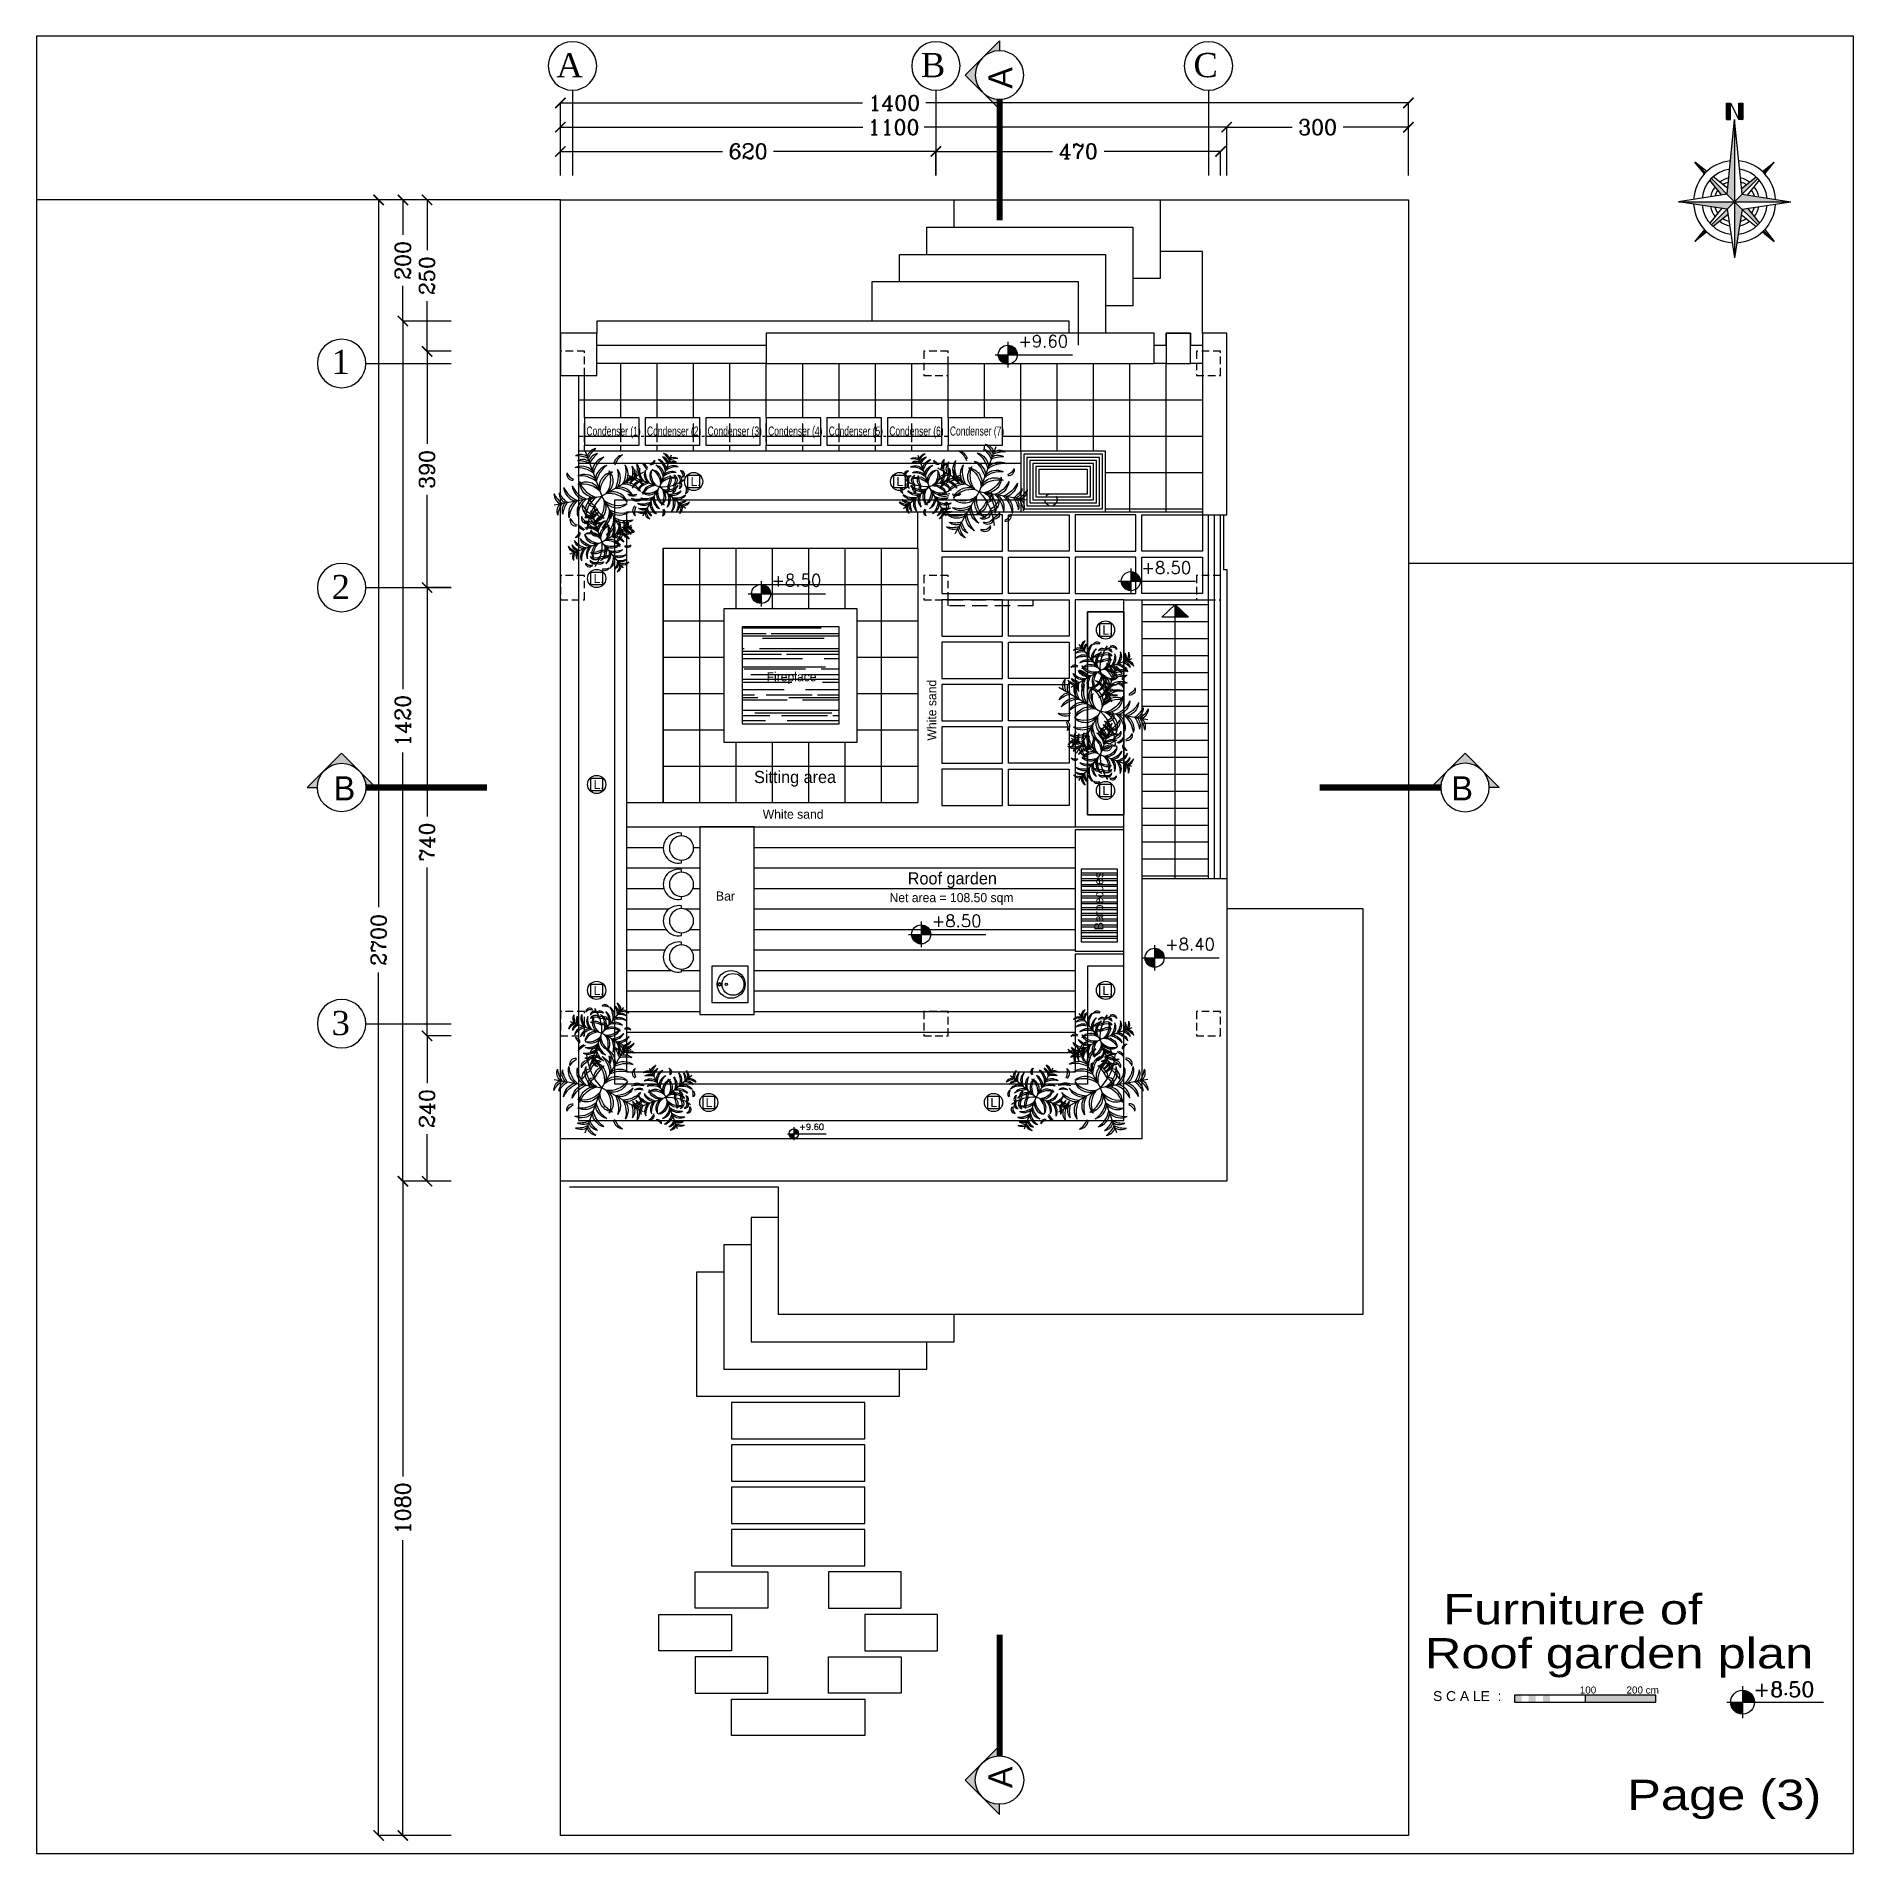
# Model space of a CAD drawing. Header units: millimetres. Extents: x 118878 to 201916, y 10986 to 20993.
# Drawn here: x 186916 to 189916, y 15463 to 18463 of the extents above; entities that cross this region are included whole.
import ezdxf
from ezdxf.enums import TextEntityAlignment as Align

# ---------------------------------------------------------------- set-up
doc = ezdxf.new("R2010")
doc.units = ezdxf.units.MM
doc.header["$LTSCALE"] = 100
for name, pattern in [('DASHDOT', [1, 0.5, -0.25, 0, -0.25]), ('DASHED2', [0.375, 0.25, -0.125]), ('HIDDEN2', [0.1875, 0.125, -0.0625])]:
    doc.linetypes.add(name, pattern=pattern)
for name, color, linetype in [('0-handrail', 135, 'Continuous'), ('0-KAFSAZI', 40, 'Continuous'), ('0-NIVO', 51, 'Continuous'), ('1', 1, 'Continuous'), ('2', 2, 'Continuous'), ('3', 3, 'Continuous'), ('4', 4, 'Continuous'), ('7', 7, 'Continuous'), ('8', 8, 'HIDDEN2'), ('AX', 1, 'Continuous'), ('bou', 4, 'Continuous'), ('furniture faz2', 181, 'Continuous'), ('SH', 1, 'Continuous'), ('text', 201, 'Continuous'), ('TOOLS', 1, 'Continuous'), ('TREE', 83, 'Continuous')]:
    doc.layers.add(name, color=color, linetype=linetype)
doc.styles.add('2222', font='seguibli.ttf', dxfattribs={"height": 0.5})
doc.styles.add('ROMANC', font='ROMANC.SHX')
doc.styles.add('SANSSERIFBOLDOBLIQUE', font='romantic.ttf', dxfattribs={"height": 0.5})
doc.styles.add('SH2', font='arial.ttf')
doc.styles.add('SHEET', font='andlso.ttf')
doc.dimstyles.new('1', dxfattribs={"dimtxt": 25, "dimasz": 17, "dimexe": 0, "dimexo": 0, "dimgap": 10, "dimtad": 0, "dimdec": 0, "dimzin": 0, "dimdsep": 46, "dimtxsty": 'ROMANC', "dimblk": 'ARCHTICK', "dimcen": 0, "dimclrd": 1, "dimclre": 1, "dimclrt": 3, "dimadec": 0, "dimazin": 0, "dimtfac": 1, "dimtdec": 0, "dimtofl": 0, "dimtmove": 2, "dimatfit": 3, "dimldrblk": 'ARCHTICK', "dimfxl": 1, "dimtolj": 1, "dimtzin": 0, "dimarcsym": 0})

msp = doc.modelspace()

# ---------------------------------------------------------------- texts
at = {"layer": '0-NIVO', "style": 'ROMANC'}
for s, height, p in [('+9.60', 20, (188537, 17949.7)), ('+8.50', 20, (188740.2, 17575.9)), ('+8.50', 20, (188129.6, 17554.9)), ('+8.50', 20, (188394, 16992.8)), ('+8.40', 20, (188779.3, 16954.2)), ('+9.60', 10, (188175.2, 16657.7))]:
    msp.add_text(s, height=height, dxfattribs=at).set_placement(p)
at = {"layer": '2', "style": 'ROMANC'}
msp.add_text('+8.50', height=25, dxfattribs=at).set_placement((189750.4, 15721.8))
at = {"layer": 'furniture faz2', "style": 'SHEET', "oblique": 0.7, "width": 0.7}
for s, p in [('Condenser (1)', (187823.9, 17803.9)), ('Condenser (2)', (187923.9, 17803.9)), ('Condenser (3)', (188023.9, 17803.9)), ('Condenser (4)', (188123.9, 17803.9)), ('Condenser (5)', (188223.9, 17803.9)), ('Condenser (6)', (188323.9, 17803.9)), ('Condenser (7)', (188423.9, 17803.9))]:
    msp.add_text(s, height=15, dxfattribs=at).set_placement(p)
at = {"layer": 'furniture faz2', "style": 'SHEET'}
for s, p in [('Fireplace', (188121.4, 17398.3)), ('White sand', (188115.1, 17171.4)), ('Bar', (188038, 17036.3))]:
    msp.add_text(s, height=15, dxfattribs=at).set_placement(p)
for s, p in [('White sand', (188401.6, 17300.4)), ('Barbecues', (188677.3, 16987.4))]:
    msp.add_text(s, height=15, rotation=90, dxfattribs=at).set_placement(p)
at = {"layer": 'SH', "color": 1, "style": 'SH2'}
msp.add_text('S C A LE  : ', height=16.345, dxfattribs=at).set_placement((189221.6, 15714.9))
at = {"layer": 'SH', "style": 'SH2'}
for s, p in [('100', (189463.9, 15727.3)), ('200 cm', (189541, 15727.3))]:
    msp.add_text(s, height=11.65, dxfattribs=at).set_placement(p)
at = {"layer": 'text', "style": 'SHEET'}
for s, height, p in [('Sitting area', 20, (188100.8, 17230.3)), ('Roof garden', 20, (188354.5, 17063)), ('Net area = 108.50 sqm', 15, (188324.4, 17033.7))]:
    msp.add_text(s, height=height, dxfattribs=at).set_placement(p)
at = {"layer": 'text', "style": 'SHEET', "width": 1.25}
for s, p in [('Furniture of', (189665.8, 15841.4)), ('Roof garden plan', (189849.3, 15768.8)), ('Page (3)', (189862.6, 15535))]:
    msp.add_text(s, height=50, dxfattribs=at).set_placement(p, align=Align.RIGHT)

# ---------------------------------------------------------------- blocks, each defined once
blk = doc.blocks.new('stools')
blk.add_lwpolyline([(0, -20), (0, -24.5, 1.224745), (0, 24.5), (0, 20)], format="xyb")
for start, end in [(90, 270), (270, 90)]:
    blk.add_arc((0, 0), 20, start, end)
blk = doc.blocks.new('SINK-K-1')
for centre, radius in [((0, 0), 23), ((-3, 0), 18), ((8, 0), 2), ((19, 0), 3), ((19, 0), 2)]:
    blk.add_circle(centre, radius)
blk = doc.blocks.new('TREE-CICAS')
at = {"layer": 'TREE'}
for p in [(-0.55, 3.13), (-3.13, -0.55), (0, -3.17), (3.13, -0.55)]:
    blk.add_line(p, (0, 0), dxfattribs=at)
for centre, radius, start, end in [((-0.99, 2.22), 0.733, 46.29, 109.6243), ((-1.43, 1.28), 1.65, 54.0763, 83.3794), ((-0.93, 1.88), 0.733, 46.29, 109.6243), ((-1.37, 0.93), 1.65, 54.0763, 83.3794), ((0.17, 2.43), 0.733, 90.3757, 153.71), ((0.91, 1.69), 1.65, 116.6206, 145.9237), ((0.23, 2.09), 0.733, 90.3757, 153.71), ((0.97, 1.35), 1.65, 116.6206, 145.9237), ((0.67, 1.51), 1.01, 94.6063, 164.7511), ((1.3, 0.97), 1.7, 114.9634, 158.6288), ((-2.42, 2.01), 0.794, 311.7894, 355.382), ((-1.93, 1.72), 0.365, 281.2525, 40.258), ((-1.14, 1.19), 1.01, 35.2489, 105.3937), ((-1.56, 0.47), 1.7, 41.3712, 85.0366), ((-1.04, 0.62), 1.01, 35.2489, 105.3937), ((-1.46, -0.1), 1.7, 41.3712, 85.0366), ((0.77, 0.94), 1.01, 94.6063, 164.7511), ((1.4, 0.41), 1.7, 114.9634, 158.6288), ((0.91, 0.46), 0.989, 86.3654, 186.5741), ((1.41, 0.02), 1.5, 106.8122, 168.3335), ((-1.48, 3.1), 3.43, 295.4772, 336.6585), ((-0.07, 0.71), 0.822, 341.4477, 59.3672), ((-2.02, 0.16), 2.68, 5.4007, 28.139), ((0.72, 1.14), 0.486, 318.8744, 98.9763), ((0.3, 0.91), 0.793, 353.7536, 64.097), ((1.14, 2), 0.362, 347.0577, 122.8533), ((0.94, 1.79), 0.508, 5.1845, 88.654), ((1.14, 1.48), 0.362, 347.0577, 122.8533), ((0.94, 1.28), 0.508, 5.1845, 88.654), ((0.92, 0.73), 0.794, 4.618, 48.2106), ((1.41, 1.02), 0.365, 319.742, 78.7475), ((1.67, 0.61), 0.794, 4.618, 48.2106), ((2.17, 0.9), 0.365, 319.742, 78.7475), ((-1.35, 0.97), 1.65, 206.6206, 235.9237), ((-2.09, 0.23), 0.733, 180.3757, 243.71), ((-2.32, 0.4), 0.733, 46.29, 109.6243), ((-2.76, -0.55), 1.65, 54.0763, 83.3794), ((-0.97, 1.3), 1.7, 204.9634, 248.6288), ((-1.51, 0.67), 1.01, 184.6063, 254.7511), ((-0.94, 0.77), 1.01, 184.6063, 254.7511), ((-0.41, 1.4), 1.7, 204.9634, 248.6288), ((-0.02, 1.41), 1.5, 196.8122, 258.3335), ((-0.46, 0.91), 0.989, 176.3654, 276.5741), ((-1.02, 0.12), 0.989, 13.4259, 113.6346), ((-1.33, -0.47), 1.5, 31.6665, 93.1878), ((0.02, 1.41), 1.5, 281.6665, 343.1878), ((0.46, 0.91), 0.989, 263.4259, 3.6346), ((0.33, 0.04), 0.495, 330.4398, 48.6694), ((0.61, 0.12), 0.357, 294.2257, 75.1279), ((0.41, 1.4), 1.7, 291.3712, 335.0366), ((-0.19, -0.11), 1.59, 7.5759, 35.8942), ((0.93, 0.42), 0.552, 324.9865, 64.4034), ((0.94, 0.77), 1.01, 285.2489, 355.3937), ((0.97, 1.3), 1.7, 291.3712, 335.0366), ((1.51, 0.67), 1.01, 285.2489, 355.3937), ((1.35, 0.97), 1.65, 304.0763, 333.3794), ((2.09, 0.23), 0.733, 296.29, 359.6243), ((1.68, 0.91), 1.65, 304.0763, 333.3794), ((2.43, 0.17), 0.733, 296.29, 359.6243), ((-2.22, -0.99), 0.733, 136.29, 199.6243), ((-1.27, -1.43), 1.65, 144.0763, 173.3794), ((-1.88, -0.93), 0.733, 136.29, 199.6243), ((-0.93, -1.37), 1.65, 144.0763, 173.3794), ((-1.19, -1.14), 1.01, 125.2489, 195.3937), ((-0.47, -1.56), 1.7, 131.3712, 175.0366), ((-0.62, -1.04), 1.01, 125.2489, 195.3937), ((0.1, -1.46), 1.7, 131.3712, 175.0366), ((-1.39, 0.23), 1.5, 276.8122, 338.3335), ((-0.98, -0.3), 0.989, 256.3654, 356.5741), ((-0.12, -1.02), 0.989, 103.4259, 203.6346), ((0.47, -1.33), 1.5, 121.6665, 183.1878), ((-1.45, -0.16), 1.7, 284.9634, 328.6288), ((0.98, -0.3), 0.989, 183.4259, 283.6346), ((1.39, 0.23), 1.5, 201.6665, 263.1878), ((1.45, -0.16), 1.7, 211.3712, 255.0366), ((-0.47, -1.33), 1.5, 356.8122, 58.3335), ((0.12, -1.02), 0.989, 336.3654, 76.5741), ((-0.1, -1.46), 1.7, 4.9634, 48.6288), ((0.62, -1.04), 1.01, 344.6063, 54.7511), ((0.47, -1.56), 1.7, 4.9634, 48.6288), ((1.19, -1.14), 1.01, 344.6063, 54.7511), ((0.93, -1.37), 1.65, 6.6206, 35.9237), ((1.88, -0.93), 0.733, 340.3757, 43.71), ((1.27, -1.43), 1.65, 6.6206, 35.9237), ((2.22, -0.99), 0.733, 340.3757, 43.71), ((-2.7, -0.52), 1.65, 286.6206, 315.9237), ((-2.1, -1.37), 0.733, 260.3757, 323.71), ((-0.92, -0.79), 1.01, 264.6063, 334.7511), ((-1.45, -0.73), 1.7, 284.9634, 328.6288), ((-0.92, -1.37), 1.01, 264.6063, 334.7511), ((-1.18, -1.16), 1.65, 286.6206, 315.9237), ((0.92, -0.79), 1.01, 205.2489, 275.3937), ((1.45, -0.73), 1.7, 211.3712, 255.0366), ((0.92, -1.37), 1.01, 205.2489, 275.3937), ((1.18, -1.16), 1.65, 224.0763, 253.3794), ((0.84, -2.29), 0.794, 4.618, 48.2106), ((1.33, -2), 0.365, 319.742, 78.7475), ((-0.59, -2.02), 0.733, 260.3757, 323.71), ((-1.18, -1.51), 1.65, 286.6206, 315.9237), ((-0.59, -2.37), 0.733, 260.3757, 323.71), ((0.59, -2.02), 0.733, 216.29, 279.6243), ((1.18, -1.51), 1.65, 224.0763, 253.3794), ((0.59, -2.37), 0.733, 216.29, 279.6243)]:
    blk.add_arc(centre, radius, start, end, dxfattribs=at)
blk = doc.blocks.new('l-01')
at = {"layer": 'furniture faz2'}
blk.add_lwpolyline([(-10, -10), (10, -10), (10, 10), (-10, 10)], close=True, dxfattribs=at)
blk.add_circle((0, 0), 15, dxfattribs=at)
at = {"layer": 'furniture faz2', "style": 'SHEET'}
blk.add_text('L.', height=15, dxfattribs=at).set_placement((-5.1, -7.5))
blk = doc.blocks.new('C1')
at = {"layer": 'AX'}
blk.add_line((0, 100), (0, 0), dxfattribs=at)
blk.add_circle((0, 128.35), 28.35, dxfattribs=at)
blk = doc.blocks.new('_ArchTick')
at = {"color": 0, "linetype": 'ByBlock', "const_width": 0.15}
blk.add_lwpolyline([(-0.5, -0.5), (0.5, 0.5)], dxfattribs=at)
blk = doc.blocks.new('*D254')
at = {"layer": 'AX', "color": 1, "linetype": 'Continuous', "lineweight": -2, "transparency": 16777216}
for p, q in [((0, 290), (0, 330)), ((0, 330), (267.9, 330)), ((620, 330), (352.1, 330)), ((620, 290), (620, 330))]:
    blk.add_line(p, q, dxfattribs=at)
at = {"layer": 'Defpoints', "color": 0, "transparency": 16777216}
for p in [(620, 330), (0, 290), (620, 290)]:
    blk.add_point(p, dxfattribs=at)
at = {"layer": 'AX', "color": 1, "lineweight": -2, "transparency": 16777216, "xscale": 17, "yscale": 17, "zscale": 17, "rotation": 180}
blk.add_blockref('_ArchTick', (0, 330), dxfattribs=at)
at = {"layer": 'AX', "color": 1, "lineweight": -2, "transparency": 16777216, "xscale": 17, "yscale": 17, "zscale": 17}
blk.add_blockref('_ArchTick', (620, 330), dxfattribs=at)
at = {"layer": 'AX', "color": 3, "transparency": 16777216, "insert": (310, 330), "char_height": 25, "attachment_point": 5, "style": 'ROMANC'}
blk.add_mtext('\\A1;620', dxfattribs=at)
blk = doc.blocks.new('*D255')
at = {"layer": 'AX', "color": 1, "linetype": 'Continuous', "lineweight": -2, "transparency": 16777216}
for p, q in [((620, 290), (620, 330)), ((620, 330), (812.3, 330)), ((1090, 330), (897.7, 330)), ((1090, 290), (1090, 330))]:
    blk.add_line(p, q, dxfattribs=at)
at = {"layer": 'Defpoints', "color": 0, "transparency": 16777216}
for p in [(1090, 330), (620, 290), (1090, 290)]:
    blk.add_point(p, dxfattribs=at)
at = {"layer": 'AX', "color": 1, "lineweight": -2, "transparency": 16777216, "xscale": 17, "yscale": 17, "zscale": 17, "rotation": 180}
blk.add_blockref('_ArchTick', (620, 330), dxfattribs=at)
at = {"layer": 'AX', "color": 1, "lineweight": -2, "transparency": 16777216, "xscale": 17, "yscale": 17, "zscale": 17}
blk.add_blockref('_ArchTick', (1090, 330), dxfattribs=at)
at = {"layer": 'AX', "color": 3, "transparency": 16777216, "insert": (855, 330), "char_height": 25, "attachment_point": 5, "style": 'ROMANC'}
blk.add_mtext('\\A1;470', dxfattribs=at)
blk = doc.blocks.new('*D256')
at = {"layer": 'AX', "color": 1, "linetype": 'Continuous', "lineweight": -2, "transparency": 16777216}
for p, q in [((0, 290), (0, 370)), ((0, 370), (499.5, 370)), ((1100, 370), (600.5, 370)), ((1100, 290), (1100, 370))]:
    blk.add_line(p, q, dxfattribs=at)
at = {"layer": 'Defpoints', "color": 0, "transparency": 16777216}
for p in [(0, 370), (0, 290), (1100, 290)]:
    blk.add_point(p, dxfattribs=at)
at = {"layer": 'AX', "color": 1, "lineweight": -2, "transparency": 16777216, "xscale": 17, "yscale": 17, "zscale": 17, "rotation": 180}
blk.add_blockref('_ArchTick', (0, 370), dxfattribs=at)
at = {"layer": 'AX', "color": 1, "lineweight": -2, "transparency": 16777216, "xscale": 17, "yscale": 17, "zscale": 17}
blk.add_blockref('_ArchTick', (1100, 370), dxfattribs=at)
at = {"layer": 'AX', "color": 3, "transparency": 16777216, "insert": (550, 370), "char_height": 25, "attachment_point": 5, "style": 'ROMANC'}
blk.add_mtext('\\A1;1100', dxfattribs=at)
blk = doc.blocks.new('*D257')
at = {"layer": 'AX', "color": 1, "linetype": 'Continuous', "lineweight": -2, "transparency": 16777216}
for p, q in [((-180, -390), (-220, -390)), ((-220, -390), (-220, -767.9)), ((-220, -1130), (-220, -852.1)), ((-180, -1130), (-220, -1130))]:
    blk.add_line(p, q, dxfattribs=at)
at = {"layer": 'Defpoints', "color": 0, "transparency": 16777216}
for p in [(-220, -390), (-180, -390), (-180, -1130)]:
    blk.add_point(p, dxfattribs=at)
at = {"layer": 'AX', "color": 1, "lineweight": -2, "transparency": 16777216, "xscale": 17, "yscale": 17, "zscale": 17}
for p, rotation in [((-220, -390), 90), ((-220, -1130), 270)]:
    blk.add_blockref('_ArchTick', p, dxfattribs=dict(at, rotation=rotation))
at = {"layer": 'AX', "color": 3, "transparency": 16777216, "insert": (-220, -810), "char_height": 25, "attachment_point": 5, "rotation": 90, "style": 'ROMANC'}
blk.add_mtext('\\A1;740', dxfattribs=at)
blk = doc.blocks.new('*D258')
at = {"layer": 'AX', "color": 1, "linetype": 'Continuous', "lineweight": -2, "transparency": 16777216}
for p, q in [((-180, 0), (-220, 0)), ((-220, 0), (-220, -152.9)), ((-220, -390), (-220, -237.1)), ((-180, -390), (-220, -390))]:
    blk.add_line(p, q, dxfattribs=at)
at = {"layer": 'Defpoints', "color": 0, "transparency": 16777216}
for p in [(-180, 0), (-220, 0), (-180, -390)]:
    blk.add_point(p, dxfattribs=at)
at = {"layer": 'AX', "color": 1, "lineweight": -2, "transparency": 16777216, "xscale": 17, "yscale": 17, "zscale": 17}
for p, rotation in [((-220, 0), 90), ((-220, -390), 270)]:
    blk.add_blockref('_ArchTick', p, dxfattribs=dict(at, rotation=rotation))
at = {"layer": 'AX', "color": 3, "transparency": 16777216, "insert": (-220, -195), "char_height": 25, "attachment_point": 5, "rotation": 90, "style": 'ROMANC'}
blk.add_mtext('\\A1;390', dxfattribs=at)
blk = doc.blocks.new('*D259')
at = {"layer": 'AX', "color": 1, "linetype": 'Continuous', "lineweight": -2, "transparency": 16777216}
for p, q in [((-180, 50), (-260, 50)), ((-260, 50), (-260, -557.7)), ((-260, -1370), (-260, -662.3)), ((-180, -1370), (-260, -1370))]:
    blk.add_line(p, q, dxfattribs=at)
at = {"layer": 'Defpoints', "color": 0, "transparency": 16777216}
for p in [(-180, 50), (-260, -1370), (-180, -1370)]:
    blk.add_point(p, dxfattribs=at)
at = {"layer": 'AX', "color": 1, "lineweight": -2, "transparency": 16777216, "xscale": 17, "yscale": 17, "zscale": 17}
for p, rotation in [((-260, 50), 90), ((-260, -1370), 270)]:
    blk.add_blockref('_ArchTick', p, dxfattribs=dict(at, rotation=rotation))
at = {"layer": 'AX', "color": 3, "transparency": 16777216, "insert": (-260, -610), "char_height": 25, "attachment_point": 5, "rotation": 90, "style": 'ROMANC'}
blk.add_mtext('\\A1;1420', dxfattribs=at)
blk = doc.blocks.new('*D260')
at = {"layer": 'AX', "color": 1, "linetype": 'Continuous', "lineweight": -2, "transparency": 16777216}
for p, q in [((-180, 250), (-260, 250)), ((-260, 250), (-260, 192.1)), ((-260, 50), (-260, 107.9)), ((-180, 50), (-260, 50))]:
    blk.add_line(p, q, dxfattribs=at)
at = {"layer": 'Defpoints', "color": 0, "transparency": 16777216}
for p in [(-260, 250), (-180, 250), (-180, 50)]:
    blk.add_point(p, dxfattribs=at)
at = {"layer": 'AX', "color": 1, "lineweight": -2, "transparency": 16777216, "xscale": 17, "yscale": 17, "zscale": 17}
for p, rotation in [((-260, 250), 90), ((-260, 50), 270)]:
    blk.add_blockref('_ArchTick', p, dxfattribs=dict(at, rotation=rotation))
at = {"layer": 'AX', "color": 3, "transparency": 16777216, "insert": (-260, 150), "char_height": 25, "attachment_point": 5, "rotation": 90, "style": 'ROMANC'}
blk.add_mtext('\\A1;200', dxfattribs=at)
blk = doc.blocks.new('*D261')
at = {"layer": 'AX', "color": 1, "linetype": 'Continuous', "lineweight": -2, "transparency": 16777216}
for p, q in [((-180, -1370), (-260, -1370)), ((-260, -1370), (-260, -1857.7)), ((-260, -2450), (-260, -1962.3)), ((-180, -2450), (-260, -2450))]:
    blk.add_line(p, q, dxfattribs=at)
at = {"layer": 'Defpoints', "color": 0, "transparency": 16777216}
for p in [(-180, -1370), (-260, -2450), (-180, -2450)]:
    blk.add_point(p, dxfattribs=at)
at = {"layer": 'AX', "color": 1, "lineweight": -2, "transparency": 16777216, "xscale": 17, "yscale": 17, "zscale": 17}
for p, rotation in [((-260, -1370), 90), ((-260, -2450), 270)]:
    blk.add_blockref('_ArchTick', p, dxfattribs=dict(at, rotation=rotation))
at = {"layer": 'AX', "color": 3, "transparency": 16777216, "insert": (-260, -1910), "char_height": 25, "attachment_point": 5, "rotation": 90, "style": 'ROMANC'}
blk.add_mtext('\\A1;1080', dxfattribs=at)
blk = doc.blocks.new('*D262')
at = {"layer": 'AX', "color": 1, "linetype": 'Continuous', "lineweight": -2, "transparency": 16777216}
for p, q in [((0, 290), (0, 410)), ((0, 410), (499, 410)), ((1400, 410), (603.5, 410)), ((1400, 290), (1400, 410))]:
    blk.add_line(p, q, dxfattribs=at)
at = {"layer": 'Defpoints', "color": 0, "transparency": 16777216}
for p in [(1400, 410), (0, 290), (1400, 290)]:
    blk.add_point(p, dxfattribs=at)
at = {"layer": 'AX', "color": 1, "lineweight": -2, "transparency": 16777216, "xscale": 17, "yscale": 17, "zscale": 17, "rotation": 180}
blk.add_blockref('_ArchTick', (0, 410), dxfattribs=at)
at = {"layer": 'AX', "color": 1, "lineweight": -2, "transparency": 16777216, "xscale": 17, "yscale": 17, "zscale": 17}
blk.add_blockref('_ArchTick', (1400, 410), dxfattribs=at)
at = {"layer": 'AX', "color": 3, "transparency": 16777216, "insert": (551.2, 410), "char_height": 25, "attachment_point": 5, "style": 'ROMANC'}
blk.add_mtext('\\A1;1400', dxfattribs=at)
blk = doc.blocks.new('*D263')
at = {"layer": 'AX', "color": 1, "linetype": 'Continuous', "lineweight": -2, "transparency": 16777216}
for p, q in [((1100, 290), (1100, 370)), ((1100, 370), (1207.9, 370)), ((1400, 370), (1292.1, 370)), ((1400, 290), (1400, 370))]:
    blk.add_line(p, q, dxfattribs=at)
at = {"layer": 'Defpoints', "color": 0, "transparency": 16777216}
for p in [(1400, 370), (1100, 290), (1400, 290)]:
    blk.add_point(p, dxfattribs=at)
at = {"layer": 'AX', "color": 1, "lineweight": -2, "transparency": 16777216, "xscale": 17, "yscale": 17, "zscale": 17, "rotation": 180}
blk.add_blockref('_ArchTick', (1100, 370), dxfattribs=at)
at = {"layer": 'AX', "color": 1, "lineweight": -2, "transparency": 16777216, "xscale": 17, "yscale": 17, "zscale": 17}
blk.add_blockref('_ArchTick', (1400, 370), dxfattribs=at)
at = {"layer": 'AX', "color": 3, "transparency": 16777216, "insert": (1250, 370), "char_height": 25, "attachment_point": 5, "style": 'ROMANC'}
blk.add_mtext('\\A1;300', dxfattribs=at)
blk = doc.blocks.new('*D264')
at = {"layer": 'AX', "color": 1, "linetype": 'Continuous', "lineweight": -2, "transparency": 16777216}
for p, q in [((-180, 250), (-300, 250)), ((-300, 250), (-300, -917.6)), ((-300, -2450), (-300, -1025.7)), ((-180, -2450), (-300, -2450))]:
    blk.add_line(p, q, dxfattribs=at)
at = {"layer": 'Defpoints', "color": 0, "transparency": 16777216}
for p in [(-180, 250), (-300, -2450), (-180, -2450)]:
    blk.add_point(p, dxfattribs=at)
at = {"layer": 'AX', "color": 1, "lineweight": -2, "transparency": 16777216, "xscale": 17, "yscale": 17, "zscale": 17}
for p, rotation in [((-300, 250), 90), ((-300, -2450), 270)]:
    blk.add_blockref('_ArchTick', p, dxfattribs=dict(at, rotation=rotation))
at = {"layer": 'AX', "color": 3, "transparency": 16777216, "insert": (-300, -971.7), "char_height": 25, "attachment_point": 5, "rotation": 90, "style": 'ROMANC'}
blk.add_mtext('\\A1;2700', dxfattribs=at)
blk = doc.blocks.new('*D265')
at = {"layer": 'AX', "color": 1, "linetype": 'Continuous', "lineweight": -2, "transparency": 16777216}
for p, q in [((-180, -1130), (-220, -1130)), ((-220, -1130), (-220, -1207.9)), ((-220, -1370), (-220, -1292.1)), ((-180, -1370), (-220, -1370))]:
    blk.add_line(p, q, dxfattribs=at)
at = {"layer": 'Defpoints', "color": 0, "transparency": 16777216}
for p in [(-180, -1130), (-220, -1370), (-180, -1370)]:
    blk.add_point(p, dxfattribs=at)
at = {"layer": 'AX', "color": 1, "lineweight": -2, "transparency": 16777216, "xscale": 17, "yscale": 17, "zscale": 17}
for p, rotation in [((-220, -1130), 90), ((-220, -1370), 270)]:
    blk.add_blockref('_ArchTick', p, dxfattribs=dict(at, rotation=rotation))
at = {"layer": 'AX', "color": 3, "transparency": 16777216, "insert": (-220, -1250), "char_height": 25, "attachment_point": 5, "rotation": 90, "style": 'ROMANC'}
blk.add_mtext('\\A1;240', dxfattribs=at)
blk = doc.blocks.new('*D266')
at = {"layer": 'AX', "color": 1, "linetype": 'Continuous', "lineweight": -2, "transparency": 16777216}
for p, q in [((-180, 250), (-220, 250)), ((-220, 250), (-220, 167.1)), ((-220, 0), (-220, 82.9)), ((-180, 0), (-220, 0))]:
    blk.add_line(p, q, dxfattribs=at)
at = {"layer": 'Defpoints', "color": 0, "transparency": 16777216}
for p in [(-220, 250), (-180, 250), (-180, 0)]:
    blk.add_point(p, dxfattribs=at)
at = {"layer": 'AX', "color": 1, "lineweight": -2, "transparency": 16777216, "xscale": 17, "yscale": 17, "zscale": 17}
for p, rotation in [((-220, 250), 90), ((-220, 0), 270)]:
    blk.add_blockref('_ArchTick', p, dxfattribs=dict(at, rotation=rotation))
at = {"layer": 'AX', "color": 3, "transparency": 16777216, "insert": (-220, 125), "char_height": 25, "attachment_point": 5, "rotation": 90, "style": 'ROMANC'}
blk.add_mtext('\\A1;250', dxfattribs=at)
blk = doc.blocks.new('cod-03')
at = {"layer": '1'}
for points in [[(0, 0), (-18, 0, 0.414214), (0, -18)], [(18, 0, 0.414214), (0, 18), (0, 0)]]:
    blk.add_hatch(color=256, dxfattribs=at).paths.add_polyline_path(points)
at = {"layer": '2'}
for p, q in [((-24, 0), (121.9, 0)), ((0, 24), (0, -24))]:
    blk.add_line(p, q, dxfattribs=at)
blk.add_circle((0, 0), 18, dxfattribs=at)
blk = doc.blocks.new('SEC-SSS1')
at = {"layer": 'TOOLS'}
h = blk.add_hatch(color=3, dxfattribs=at)
h.dxf.hatch_style = 1
h.paths.add_polyline_path([(56.6, -56.6), (28.3, -28.3, -0.198912), (40, -56.6, -0.198912), (28.3, -84.9)])
h.paths.add_polyline_path([(28.3, -84.9, -0.198912), (0, -96.6), (0, -113.1)])
h.paths.add_polyline_path([(0, 0), (0, -16.6, -0.198912), (28.3, -28.3)])
at = {"layer": 'TOOLS', "color": 3}
for p, q in [((0, 0), (0, -16.6)), ((0, 0), (56.6, -56.6)), ((0, -113.1), (56.6, -56.6))]:
    blk.add_line(p, q, dxfattribs=at)
at = {"layer": 'TOOLS', "color": 3, "linetype": 'DASHDOT', "const_width": 10}
blk.add_lwpolyline([(0, -96.6), (0, -296.6)], dxfattribs=at)
at = {"layer": 'TOOLS', "color": 3}
blk.add_circle((0, -56.6), 40, dxfattribs=at)
blk = doc.blocks.new('SEC-S-N-1')
at = {"layer": '3', "xscale": -1}
blk.add_blockref('SEC-SSS1', (725, 262.7), dxfattribs=at)
at = {"layer": '3'}
for p, rotation in [((-417.7, -970), 90.00000000000001), ((725, -2665.2), 180)]:
    blk.add_blockref('SEC-SSS1', p, dxfattribs=dict(at, rotation=rotation))
at = {"layer": '3', "xscale": -1, "rotation": 270}
blk.add_blockref('SEC-SSS1', (1550, -970), dxfattribs=at)
at = {"layer": 'TOOLS', "style": '2222'}
for p in [(726.4, 201.4), (726.4, -2604)]:
    blk.add_text('A', height=40, rotation=90, dxfattribs=at).set_placement(p, align=Align.MIDDLE)
for p in [(-356.4, -971.4), (1488.7, -971.4)]:
    blk.add_text('B', height=40, dxfattribs=at).set_placement(p, align=Align.MIDDLE)
blk = doc.blocks.new('*X29')
at = {"color": 0}
for p, q in [((12.75, 19.001), (12.799, 19.05)), ((12.75, 19.004), (12.796, 19.05)), ((12.75, 19.008), (12.792, 19.05)), ((12.75, 19.011), (12.789, 19.05)), ((12.75, 19.015), (12.785, 19.05)), ((12.75, 19.019), (12.781, 19.05)), ((12.75, 19.022), (12.778, 19.05)), ((12.75, 19.026), (12.774, 19.05)), ((12.75, 19.029), (12.771, 19.05)), ((12.75, 19.033), (12.767, 19.05)), ((12.75, 19.036), (12.764, 19.05)), ((12.75, 19.04), (12.76, 19.05)), ((12.75, 19.043), (12.757, 19.05)), ((12.75, 19.047), (12.753, 19.05)), ((12.8, 18.999), (12.75, 19.049)), ((12.75, 18.997), (12.8, 19.047)), ((12.8, 18.995), (12.75, 19.045)), ((12.8, 19.002), (12.752, 19.05)), ((12.8, 19.006), (12.756, 19.05)), ((12.8, 19.009), (12.759, 19.05)), ((12.8, 19.013), (12.763, 19.05)), ((12.8, 19.016), (12.766, 19.05)), ((12.8, 19.02), (12.77, 19.05)), ((12.8, 19.023), (12.773, 19.05)), ((12.8, 19.027), (12.777, 19.05)), ((12.8, 19.03), (12.78, 19.05)), ((12.8, 19.034), (12.784, 19.05)), ((12.8, 19.037), (12.787, 19.05)), ((12.8, 19.041), (12.791, 19.05)), ((12.8, 19.045), (12.795, 19.05)), ((12.8, 19.048), (12.798, 19.05)), ((12.9, 19.002), (12.948, 19.05)), ((12.9, 19.006), (12.944, 19.05)), ((12.9, 19.009), (12.941, 19.05)), ((12.9, 19.013), (12.937, 19.05)), ((12.9, 19.016), (12.934, 19.05)), ((12.9, 19.02), (12.93, 19.05)), ((12.9, 19.024), (12.926, 19.05)), ((12.9, 19.027), (12.923, 19.05)), ((12.9, 19.031), (12.919, 19.05)), ((12.9, 19.034), (12.916, 19.05)), ((12.9, 19.038), (12.912, 19.05)), ((12.9, 19.041), (12.909, 19.05)), ((12.9, 19.045), (12.905, 19.05)), ((12.9, 19.048), (12.902, 19.05)), ((12.9, 18.999), (12.95, 19.049)), ((12.95, 18.997), (12.9, 19.047)), ((12.9, 18.995), (12.95, 19.045)), ((12.95, 19.001), (12.901, 19.05)), ((12.95, 19.004), (12.904, 19.05)), ((12.95, 19.008), (12.908, 19.05)), ((12.95, 19.011), (12.911, 19.05)), ((12.95, 19.015), (12.915, 19.05)), ((12.95, 19.018), (12.918, 19.05)), ((12.95, 19.022), (12.922, 19.05)), ((12.95, 19.025), (12.925, 19.05)), ((12.95, 19.029), (12.929, 19.05)), ((12.95, 19.032), (12.932, 19.05)), ((12.95, 19.036), (12.936, 19.05)), ((12.95, 19.04), (12.94, 19.05)), ((12.95, 19.043), (12.943, 19.05)), ((12.95, 19.047), (12.947, 19.05)), ((12.75, 18.994), (12.8, 19.044)), ((12.8, 18.992), (12.75, 19.042)), ((12.75, 18.99), (12.8, 19.04)), ((12.8, 18.988), (12.75, 19.038)), ((12.75, 18.987), (12.8, 19.037)), ((12.8, 18.984), (12.75, 19.034)), ((12.75, 18.983), (12.8, 19.033)), ((12.8, 18.981), (12.75, 19.031)), ((12.75, 18.98), (12.8, 19.03)), ((12.8, 18.977), (12.75, 19.027)), ((12.75, 18.976), (12.8, 19.026)), ((12.8, 18.974), (12.75, 19.024)), ((12.75, 18.973), (12.8, 19.023)), ((12.8, 18.97), (12.75, 19.02)), ((12.75, 18.969), (12.8, 19.019)), ((12.8, 18.967), (12.75, 19.017)), ((12.75, 18.965), (12.8, 19.015)), ((12.8, 18.963), (12.75, 19.013)), ((12.75, 18.962), (12.8, 19.012)), ((12.8, 18.96), (12.75, 19.01)), ((12.75, 18.958), (12.8, 19.008)), ((12.8, 18.956), (12.75, 19.006)), ((12.75, 18.955), (12.8, 19.005)), ((12.8, 18.953), (12.75, 19.003)), ((12.75, 18.951), (12.8, 19.001)), ((12.8, 18.949), (12.75, 18.999)), ((12.75, 18.948), (12.8, 18.998)), ((12.8, 18.946), (12.75, 18.996)), ((12.75, 18.944), (12.8, 18.994)), ((12.8, 18.942), (12.75, 18.992)), ((12.75, 18.941), (12.8, 18.991)), ((12.8, 18.938), (12.75, 18.988)), ((12.75, 18.937), (12.8, 18.987)), ((12.8, 18.935), (12.75, 18.985)), ((12.75, 18.934), (12.8, 18.984)), ((12.8, 18.931), (12.75, 18.981)), ((12.75, 18.93), (12.8, 18.98)), ((12.8, 18.928), (12.75, 18.978)), ((12.75, 18.927), (12.8, 18.977)), ((12.8, 18.924), (12.75, 18.974)), ((12.75, 18.923), (12.8, 18.973)), ((12.8, 18.921), (12.75, 18.971)), ((12.75, 18.92), (12.8, 18.97)), ((12.8, 18.917), (12.75, 18.967)), ((12.75, 18.916), (12.8, 18.966)), ((12.8, 18.914), (12.75, 18.964)), ((12.75, 18.912), (12.8, 18.962)), ((12.8, 18.91), (12.75, 18.96)), ((12.75, 18.909), (12.8, 18.959)), ((12.8, 18.907), (12.75, 18.957)), ((12.75, 18.905), (12.8, 18.955)), ((12.8, 18.903), (12.75, 18.953)), ((12.75, 18.902), (12.8, 18.952)), ((12.8, 18.9), (12.75, 18.95)), ((12.75, 18.898), (12.8, 18.948)), ((12.8, 18.896), (12.75, 18.946)), ((12.75, 18.895), (12.8, 18.945)), ((12.8, 18.893), (12.75, 18.943)), ((12.75, 18.891), (12.8, 18.941)), ((12.8, 18.889), (12.75, 18.939)), ((12.75, 18.888), (12.8, 18.938)), ((12.8, 18.885), (12.75, 18.935)), ((12.75, 18.884), (12.8, 18.934)), ((12.8, 18.882), (12.75, 18.932)), ((12.75, 18.881), (12.8, 18.931)), ((12.8, 18.878), (12.75, 18.928)), ((12.75, 18.877), (12.8, 18.927)), ((12.8, 18.875), (12.75, 18.925)), ((12.75, 18.874), (12.8, 18.924)), ((12.8, 18.871), (12.75, 18.921)), ((12.75, 18.87), (12.8, 18.92)), ((12.8, 18.868), (12.75, 18.918)), ((12.75, 18.866), (12.8, 18.916)), ((12.8, 18.864), (12.75, 18.914)), ((12.75, 18.863), (12.8, 18.913)), ((12.8, 18.861), (12.75, 18.911)), ((12.75, 18.859), (12.8, 18.909)), ((12.8, 18.857), (12.75, 18.907)), ((12.75, 18.856), (12.8, 18.906)), ((12.8, 18.854), (12.75, 18.904)), ((12.75, 18.852), (12.8, 18.902)), ((12.8, 18.85), (12.75, 18.9)), ((12.797, 18.85), (12.75, 18.897)), ((12.793, 18.85), (12.75, 18.893)), ((12.789, 18.85), (12.75, 18.889)), ((12.786, 18.85), (12.75, 18.886)), ((12.782, 18.85), (12.75, 18.882)), ((12.779, 18.85), (12.75, 18.879)), ((12.775, 18.85), (12.75, 18.875)), ((12.772, 18.85), (12.75, 18.872)), ((12.768, 18.85), (12.75, 18.868)), ((12.765, 18.85), (12.75, 18.865)), ((12.761, 18.85), (12.75, 18.861)), ((12.758, 18.85), (12.75, 18.858)), ((12.754, 18.85), (12.75, 18.854)), ((12.751, 18.85), (12.75, 18.851)), ((12.751, 18.85), (12.8, 18.899)), ((12.755, 18.85), (12.8, 18.895)), ((12.758, 18.85), (12.8, 18.892)), ((12.762, 18.85), (12.8, 18.888)), ((12.765, 18.85), (12.8, 18.885)), ((12.769, 18.85), (12.8, 18.881)), ((12.772, 18.85), (12.8, 18.878)), ((12.776, 18.85), (12.8, 18.874)), ((12.779, 18.85), (12.8, 18.871)), ((12.783, 18.85), (12.8, 18.867)), ((12.787, 18.85), (12.8, 18.863)), ((12.79, 18.85), (12.8, 18.86)), ((12.794, 18.85), (12.8, 18.856)), ((12.797, 18.85), (12.8, 18.853)), ((12.95, 18.994), (12.9, 19.044)), ((12.9, 18.992), (12.95, 19.042)), ((12.95, 18.99), (12.9, 19.04)), ((12.9, 18.988), (12.95, 19.038)), ((12.95, 18.986), (12.9, 19.036)), ((12.9, 18.985), (12.95, 19.035)), ((12.95, 18.983), (12.9, 19.033)), ((12.9, 18.981), (12.95, 19.031)), ((12.95, 18.979), (12.9, 19.029)), ((12.9, 18.978), (12.95, 19.028)), ((12.95, 18.976), (12.9, 19.026)), ((12.9, 18.974), (12.95, 19.024)), ((12.95, 18.972), (12.9, 19.022)), ((12.9, 18.971), (12.95, 19.021)), ((12.95, 18.969), (12.9, 19.019)), ((12.9, 18.967), (12.95, 19.017)), ((12.95, 18.965), (12.9, 19.015)), ((12.9, 18.963), (12.95, 19.013)), ((12.95, 18.962), (12.9, 19.012)), ((12.9, 18.96), (12.95, 19.01)), ((12.95, 18.958), (12.9, 19.008)), ((12.9, 18.956), (12.95, 19.006)), ((12.95, 18.955), (12.9, 19.005)), ((12.9, 18.953), (12.95, 19.003)), ((12.95, 18.951), (12.9, 19.001)), ((12.9, 18.949), (12.95, 18.999)), ((12.95, 18.948), (12.9, 18.998)), ((12.9, 18.946), (12.95, 18.996)), ((12.95, 18.944), (12.9, 18.994)), ((12.9, 18.942), (12.95, 18.992)), ((12.95, 18.941), (12.9, 18.991)), ((12.9, 18.939), (12.95, 18.989)), ((12.95, 18.937), (12.9, 18.987)), ((12.9, 18.935), (12.95, 18.985)), ((12.95, 18.933), (12.9, 18.983)), ((12.9, 18.932), (12.95, 18.982)), ((12.95, 18.93), (12.9, 18.98)), ((12.9, 18.928), (12.95, 18.978)), ((12.95, 18.926), (12.9, 18.976)), ((12.9, 18.925), (12.95, 18.975)), ((12.95, 18.923), (12.9, 18.973)), ((12.9, 18.921), (12.95, 18.971)), ((12.95, 18.919), (12.9, 18.969)), ((12.9, 18.917), (12.95, 18.967)), ((12.95, 18.916), (12.9, 18.966)), ((12.9, 18.914), (12.95, 18.964)), ((12.95, 18.912), (12.9, 18.962)), ((12.9, 18.91), (12.95, 18.96)), ((12.95, 18.909), (12.9, 18.959)), ((12.9, 18.907), (12.95, 18.957)), ((12.95, 18.905), (12.9, 18.955)), ((12.9, 18.903), (12.95, 18.953)), ((12.95, 18.902), (12.9, 18.952)), ((12.9, 18.9), (12.95, 18.95)), ((12.95, 18.898), (12.9, 18.948)), ((12.9, 18.896), (12.95, 18.946)), ((12.95, 18.895), (12.9, 18.945)), ((12.9, 18.893), (12.95, 18.943)), ((12.95, 18.891), (12.9, 18.941)), ((12.9, 18.889), (12.95, 18.939)), ((12.95, 18.887), (12.9, 18.937)), ((12.9, 18.886), (12.95, 18.936)), ((12.95, 18.884), (12.9, 18.934)), ((12.9, 18.882), (12.95, 18.932)), ((12.95, 18.88), (12.9, 18.93)), ((12.9, 18.879), (12.95, 18.929)), ((12.95, 18.877), (12.9, 18.927)), ((12.9, 18.875), (12.95, 18.925)), ((12.95, 18.873), (12.9, 18.923)), ((12.9, 18.872), (12.95, 18.922)), ((12.95, 18.87), (12.9, 18.92)), ((12.9, 18.868), (12.95, 18.918)), ((12.95, 18.866), (12.9, 18.916)), ((12.9, 18.864), (12.95, 18.914)), ((12.95, 18.863), (12.9, 18.913)), ((12.9, 18.861), (12.95, 18.911)), ((12.95, 18.859), (12.9, 18.909)), ((12.9, 18.857), (12.95, 18.907)), ((12.95, 18.856), (12.9, 18.906)), ((12.9, 18.854), (12.95, 18.904)), ((12.95, 18.852), (12.9, 18.902)), ((12.9, 18.85), (12.95, 18.9)), ((12.949, 18.85), (12.9, 18.899)), ((12.945, 18.85), (12.9, 18.895)), ((12.942, 18.85), (12.9, 18.892)), ((12.938, 18.85), (12.9, 18.888)), ((12.934, 18.85), (12.9, 18.884)), ((12.931, 18.85), (12.9, 18.881)), ((12.927, 18.85), (12.9, 18.877)), ((12.924, 18.85), (12.9, 18.874)), ((12.92, 18.85), (12.9, 18.87)), ((12.917, 18.85), (12.9, 18.867)), ((12.913, 18.85), (12.9, 18.863)), ((12.91, 18.85), (12.9, 18.86)), ((12.906, 18.85), (12.9, 18.856)), ((12.903, 18.85), (12.9, 18.853)), ((12.903, 18.85), (12.95, 18.897)), ((12.907, 18.85), (12.95, 18.893)), ((12.91, 18.85), (12.95, 18.89)), ((12.914, 18.85), (12.95, 18.886)), ((12.917, 18.85), (12.95, 18.883)), ((12.921, 18.85), (12.95, 18.879)), ((12.924, 18.85), (12.95, 18.876)), ((12.928, 18.85), (12.95, 18.872)), ((12.932, 18.85), (12.95, 18.868)), ((12.935, 18.85), (12.95, 18.865)), ((12.939, 18.85), (12.95, 18.861)), ((12.942, 18.85), (12.95, 18.858)), ((12.946, 18.85), (12.95, 18.854)), ((12.949, 18.85), (12.95, 18.851))]:
    blk.add_line(p, q, dxfattribs=at)
blk = doc.blocks.new('N-SING-2')
h = blk.add_hatch(color=253)
h.paths.add_polyline_path([(0, 98), (-8.9, 8.9), (0, 0)])
h.paths.add_polyline_path([(0, 0), (-67, 0), (-8.9, -8.9)])
h.paths.add_polyline_path([(8.9, -8.9), (0, 0), (0, -67)])
h.paths.add_polyline_path([(8.9, 8.9), (0, 0), (67, 0)])
h = blk.add_hatch(color=253)
h.paths.add_polyline_path([(27.7, 27.7, 0.018421), (25.6, 29.7), (8.2, 15.6), (8.9, 8.9)])
h.paths.add_polyline_path([(47.4, 47.4), (33.3, 35.9, -0.009515), (34.6, 34.6)])
h.paths.add_polyline_path([(-27.7, 27.7, 0.018421), (-29.7, 25.6), (-15.3, 7.9), (-8.9, 8.9)])
h.paths.add_polyline_path([(-47.4, 47.4), (-35.9, 33.3, -0.009515), (-34.6, 34.6)])
h = blk.add_hatch(color=253)
h.paths.add_polyline_path([(15.3, -7.9), (8.9, -8.9), (27.7, -27.7, 0.018421), (29.7, -25.6)])
h.paths.add_polyline_path([(35.9, -33.3, -0.009515), (34.6, -34.6), (47.4, -47.4)])
h.paths.add_polyline_path([(-7.9, -15.3), (-8.9, -8.9), (-27.7, -27.7, 0.018421), (-25.6, -29.7)])
h.paths.add_polyline_path([(-33.3, -35.9, -0.009515), (-34.6, -34.6), (-47.4, -47.4)])
at = {"color": 0}
for p, q in [((-9.8, 98), (-9.8, 117.6)), ((-9.8, 117.6), (-4.9, 117.6)), ((-4.9, 98), (-4.9, 117.6)), ((-4.9, 117.6), (4.9, 98)), ((4.9, 98), (4.9, 117.6)), ((4.9, 117.6), (9.8, 117.6)), ((9.8, 117.6), (9.8, 98)), ((-9.8, 98), (-4.9, 98)), ((-8.9, 8.9), (0, 98)), ((0, 98), (0, -67)), ((8.9, 8.9), (0, 98)), ((9.8, 98), (4.9, 98)), ((-34.6, 34.6), (-47.4, 47.4)), ((-35.9, 33.3), (-47.4, 47.4)), ((-33.3, 35.9), (-47.4, 47.4)), ((33.3, 35.9), (47.4, 47.4)), ((34.6, 34.6), (47.4, 47.4)), ((35.9, 33.3), (47.4, 47.4)), ((-15.3, 7.9), (-29.7, 25.6)), ((0, 0), (-27.7, 27.7)), ((-8.2, 15.6), (-25.6, 29.7)), ((0, 0), (27.7, 27.7)), ((8.2, 15.6), (25.6, 29.7)), ((15.3, 7.9), (29.7, 25.6)), ((-8.9, 8.9), (-67, 0)), ((-67, 0), (67, 0)), ((-8.9, -8.9), (-67, 0)), ((0, 0), (-27.7, -27.7)), ((0, 0), (27.7, -27.7)), ((8.9, 8.9), (67, 0)), ((8.9, -8.9), (67, 0)), ((-15.3, -7.9), (-29.7, -25.6)), ((-7.9, -15.3), (-25.6, -29.7)), ((-8.9, -8.9), (0, -67)), ((8.9, -8.9), (0, -67)), ((7.9, -15.3), (25.6, -29.7)), ((15.3, -7.9), (29.7, -25.6)), ((-35.9, -33.3), (-47.4, -47.4)), ((-34.6, -34.6), (-47.4, -47.4)), ((-33.3, -35.9), (-47.4, -47.4)), ((33.3, -35.9), (47.4, -47.4)), ((34.6, -34.6), (47.4, -47.4)), ((35.9, -33.3), (47.4, -47.4))]:
    blk.add_line(p, q, dxfattribs=at)
for radius, start, end in [(49, 95.7683, 176.7579), (49, 3.2421, 84.2317), (39.2, 98.6935, 173.7042), (29.4, 103.6601, 127.3469), (24.5, 107.7435, 124.5659), (39.2, 6.2958, 81.3065), (29.4, 52.6531, 76.3399), (24.5, 55.4341, 72.2565), (29.4, 142.6531, 168.5105), (24.5, 145.4341, 164.229), (24.5, 15.771, 34.5659), (29.4, 11.4895, 37.3469), (49, 183.2421, 266.7579), (39.2, 186.2958, 263.7042), (29.4, 191.4895, 217.3469), (24.5, 195.771, 214.5659), (24.5, 235.4341, 254.229), (49, 273.2421, 356.7579), (39.2, 276.2958, 353.7042), (24.5, 285.771, 304.5659), (24.5, 325.4341, 344.229), (29.4, 322.6531, 348.5105), (29.4, 232.6531, 258.5105), (29.4, 281.4895, 307.3469)]:
    blk.add_arc((0, 0), radius, start, end, dxfattribs=at)
at = {"xscale": 98, "yscale": 98, "zscale": 98}
blk.add_blockref('*X29', (-1259.3, -1749.3), dxfattribs=at)
blk = doc.blocks.new('AX-01roof')
at = {"layer": 'AX', "color": 8, "linetype": 'HIDDEN2'}
for points in [[(0, -40), (40, -40), (40, 0), (0, 0)], [(600, -40), (640, -40), (640, 0), (600, 0)], [(1050, -40), (1090, -40), (1090, 0), (1050, 0)], [(0, -410), (40, -410), (40, -370), (0, -370)], [(600, -410), (640, -410), (640, -370), (600, -370)], [(1050, -410), (1090, -410), (1090, -370), (1050, -370)], [(0, -1130), (40, -1130), (40, -1090), (0, -1090)], [(600, -1130), (640, -1130), (640, -1090), (600, -1090)], [(1050, -1130), (1090, -1130), (1090, -1090), (1050, -1090)]]:
    blk.add_lwpolyline(points, close=True, dxfattribs=at)
at = {"layer": 'AX', "extrusion": (0, 0, -1), "xscale": 1.41093474426815, "yscale": 1.41093474426815, "zscale": -1.41093474426815}
for p in [(-20, 290), (-620, 290), (-1070, 290)]:
    blk.add_blockref('C1', p, dxfattribs=at)
at = {"layer": 'AX', "extrusion": (0, 0, -1), "xscale": 1.41093474426815, "yscale": 1.41093474426815, "zscale": -1.41093474426815, "rotation": 270}
for p in [(180, -20), (180, -390), (180, -1110)]:
    blk.add_blockref('C1', p, dxfattribs=at)
at = {"layer": 'AX', "color": 3, "style": 'SANSSERIFBOLDOBLIQUE'}
for s, p in [('A', (15.3, 472.5)), ('B', (615.3, 472.5)), ('C', (1065.3, 472.5)), ('1', (-362.5, -17.3)), ('2', (-362.5, -388.9)), ('3', (-362.5, -1108.9))]:
    blk.add_text(s, height=40, dxfattribs=at).set_placement(p, align=Align.MIDDLE)
at = {"layer": 'AX'}
dim = blk.add_linear_dim(base=(1400, 410), p1=(0, 290), p2=(1400, 290), dimstyle='1', override={"dimfxl": 0}, dxfattribs=at)
dim.commit()
dim.dimension.update_dxf_attribs({"geometry": '*D262', "text_midpoint": (551.2, 410), "dimtype": 160})
for base, p1, p2, picture, middle in [((0, 370), (1100, 290), (0, 290), '*D256', (550, 370)), ((1400, 370), (1100, 290), (1400, 290), '*D263', (1250, 370)), ((620, 330), (0, 290), (620, 290), '*D254', (310, 330)), ((1090, 330), (620, 290), (1090, 290), '*D255', (855, 330))]:
    dim = blk.add_linear_dim(base=base, p1=p1, p2=p2, dimstyle='1', override={"dimfxl": 0}, dxfattribs=at)
    dim.commit()
    dim.dimension.update_dxf_attribs({"geometry": picture, "text_midpoint": middle})
for base, p1, p2, picture, middle in [((-300, -2450), (-180, 250), (-180, -2450), '*D264', (-300, -971.7)), ((-260, -1370), (-180, 50), (-180, -1370), '*D259', (-260, -610)), ((-220, -390), (-180, -1130), (-180, -390), '*D257', (-220, -810))]:
    dim = blk.add_linear_dim(base=base, p1=p1, p2=p2, angle=90, dimstyle='1', override={"dimfxl": 0}, dxfattribs=at)
    dim.commit()
    dim.dimension.update_dxf_attribs({"geometry": picture, "text_midpoint": middle, "dimtype": 160})
for base, p1, p2, picture, middle in [((-260, 250), (-180, 50), (-180, 250), '*D260', (-260, 150)), ((-220, 250), (-180, 0), (-180, 250), '*D266', (-220, 125)), ((-220, 0), (-180, -390), (-180, 0), '*D258', (-220, -195)), ((-220, -1370), (-180, -1130), (-180, -1370), '*D265', (-220, -1250)), ((-260, -2450), (-180, -1370), (-180, -2450), '*D261', (-260, -1910))]:
    dim = blk.add_linear_dim(base=base, p1=p1, p2=p2, angle=90, dimstyle='1', override={"dimfxl": 0}, dxfattribs=at)
    dim.commit()
    dim.dimension.update_dxf_attribs({"geometry": picture, "text_midpoint": middle})

# ---------------------------------------------------------------- hatches: boundary and pattern name
at = {"layer": '0-KAFSAZI'}
h = msp.add_hatch(dxfattribs=at)
h.set_pattern_fill('ANSI37', color=256, scale=18.8976, angle=315)
h.set_pattern_definition([(360, (188840.98, 17922.966), (3e-14, 60), []), (90, (188840.98, 17922.966), (-60, 4e-14), [])])
edge = h.paths.add_edge_path()
edge.add_line((188841, 17903), (188831, 17903))
edge.add_line((188831, 17903), (188831, 17923))
edge.add_line((188831, 17923), (188526.1, 17923))
edge.add_arc((188519.7, 17937.4), 15.8, 245.9861, 294.0139, ccw=False)
edge.add_line((188513.3, 17923), (188421, 17923))
edge.add_line((188421, 17923), (188421, 17903))
edge.add_line((188421, 17903), (188381, 17903))
edge.add_line((188381, 17903), (188381, 17923))
edge.add_line((188381, 17923), (187841, 17923))
edge.add_line((187841, 17923), (187841, 17903))
edge.add_line((187841, 17903), (187811, 17903))
edge.add_line((187811, 17903), (187811, 17778))
edge.add_line((187811, 17778), (187830.7, 17778))
edge.add_arc((187843, 17764.4), 18.3, 100.3757, 132.1002, ccw=False)
edge.add_arc((187864.3, 17749.3), 41.2, 126.6206, 135.9543)
edge.add_line((187834.6, 17778), (188439.8, 17778))
edge.add_arc((188413.7, 17746.1), 41.2, 50.6981, 53.3794)
edge.add_arc((188435, 17761.1), 18.3, 66.7603, 79.6243, ccw=False)
edge.add_line((188442.2, 17778), (188483.2, 17778))
edge.add_arc((188454.7, 17748.2), 41.2, 46.2214, 53.3794)
edge.add_arc((188476, 17763.3), 18.3, 53.3472, 79.6243, ccw=False)
edge.add_line((188486.9, 17778), (188492.8, 17778))
edge.add_arc((188457.7, 17756.4), 41.2, 31.5189, 49.9322)
edge.add_line((188484.2, 17788), (188421, 17788))
edge.add_line((188421, 17788), (188421, 17833))
edge.add_line((188421, 17833), (188511, 17833))
edge.add_line((188511, 17833), (188511, 17788))
edge.add_line((188511, 17788), (188487, 17788))
edge.add_arc((188479, 17771.5), 18.3, 20.7206, 64.1118, ccw=False)
edge.add_line((188496.1, 17778), (188499, 17778))
edge.add_arc((188506.7, 17761.4), 18.3, 64.8461, 115.1539, ccw=False)
edge.add_line((188514.5, 17778), (188541, 17778))
edge.add_line((188541, 17778), (188681, 17778))
edge.add_line((188681, 17778), (188681, 17678))
edge.add_line((188681, 17678), (188841, 17678))
edge.add_line((188841, 17678), (188841, 17903))
h.paths.add_polyline_path([(188411, 17788), (188321, 17788), (188321, 17833), (188411, 17833)], flags=16)
h.paths.add_polyline_path([(188311, 17788), (188221, 17788), (188221, 17833), (188311, 17833)], flags=16)
h.paths.add_polyline_path([(188211, 17788), (188121, 17788), (188121, 17833), (188211, 17833)], flags=16)
h.paths.add_polyline_path([(188111, 17788), (188021, 17788), (188021, 17833), (188111, 17833)], flags=16)
h.paths.add_polyline_path([(188011, 17788), (187921, 17788), (187921, 17833), (188011, 17833)], flags=16)
h.paths.add_polyline_path([(187911, 17788), (187821, 17788), (187821, 17833), (187911, 17833)], flags=16)
h.paths.add_polyline_path([(188421, 17923), (188381, 17923), (188381, 17903), (188421, 17903)], flags=17)
h.paths.add_polyline_path([(188841, 17923), (188831, 17923), (188831, 17903), (188841, 17903)], flags=17)
h.paths.add_polyline_path([(188318.7, 17792.8), (188414.6, 17792.8), (188414.6, 17823.8), (188318.7, 17823.8)], flags=16)
h.paths.add_polyline_path([(188218.7, 17792.8), (188314.6, 17792.8), (188314.6, 17823.8), (188218.7, 17823.8)], flags=16)
h.paths.add_polyline_path([(188118.7, 17792.8), (188214.6, 17792.8), (188214.6, 17823.8), (188118.7, 17823.8)], flags=16)
h.paths.add_polyline_path([(188018.7, 17792.8), (188114.6, 17792.8), (188114.6, 17823.8), (188018.7, 17823.8)], flags=16)
h.paths.add_polyline_path([(187918.7, 17792.8), (188014.6, 17792.8), (188014.6, 17823.8), (187918.7, 17823.8)], flags=16)
h.paths.add_polyline_path([(187818.7, 17792.8), (187914.6, 17792.8), (187914.6, 17823.8), (187818.7, 17823.8)], flags=16)
h = msp.add_hatch(dxfattribs=at)
h.set_pattern_fill('ANSI37', color=256, scale=18.8976, angle=315)
h.set_pattern_definition([(360, (188370.98, 17197.966), (3e-14, 60), []), (90, (188370.98, 17197.966), (-60, 4e-14), [])])
h.paths.add_polyline_path([(188371, 17513), (188371, 17618), (187951, 17618), (187951, 17198), (188371, 17198)])
h.paths.add_polyline_path([(188271, 17298), (188051, 17298), (188051, 17518), (188271, 17518)], flags=16)
h.paths.add_polyline_path([(188241, 17328), (188081, 17328), (188081, 17488), (188241, 17488)], flags=0)
h = msp.add_hatch(dxfattribs=at)
h.set_pattern_fill('AR-RROOF', color=256)
h.set_pattern_definition([(360, (2433.154, 3782.584), (55.88, 25.4), [381, -50.8, 127, -25.4]), (360, (2466.936, 3795.284), (-25.4, 33.782), [76.2, -8.382, 152.4, -19.05]), (360, (2445.854, 3804.174), (132.08, 17.018), [203.2, -35.56, 101.6, -25.4])])
h.paths.add_polyline_path([(188241, 17488), (188081, 17488), (188081, 17328), (188241, 17328)])
h = msp.add_hatch(dxfattribs=at)
h.set_pattern_fill('ANSI31', color=256, scale=10.6667, angle=315)
h.set_pattern_definition([(360, (187890.98, 17157.966), (2e-14, 33.8668), [])])
h.paths.add_polyline_path([(188631, 17158), (188101, 17158), (188101, 16848), (188011, 16848), (188011, 17158), (187891, 17158), (187891, 16753), (188631, 16753)])
h.paths.add_polyline_path([(187981, 16923), (187981, 16918.5, -1.224745), (187981, 16967.5), (187981, 16963, -1)], flags=16)
h.paths.add_polyline_path([(187981, 16983), (187981, 16978.5, -1.224745), (187981, 17027.5), (187981, 17023, -1)], flags=16)
h.paths.add_polyline_path([(187981, 17043), (187981, 17038.5, -1.224745), (187981, 17087.5), (187981, 17083, -1)], flags=16)
h.paths.add_polyline_path([(187981, 17103), (187981, 17098.5, -1.224745), (187981, 17147.5), (187981, 17143, -1)], flags=16)
at = {"layer": '1'}
msp.add_hatch(color=256, dxfattribs=at).paths.add_polyline_path([(188818.2, 17504.1), (188796, 17525), (188796, 17504.1)])
h = msp.add_hatch(dxfattribs=at)
h.set_pattern_fill('ANSI32', color=256, angle=315)
h.set_pattern_definition([(360, (2433.154, 3937.584), (5e-15, 9.525), []), (360, (2436.329, 3934.409), (5e-15, 9.525), [])])
h.paths.add_polyline_path([(188701, 16968), (188701, 17088), (188641, 17088), (188641, 16968)])
at = {"layer": 'SH'}
h = msp.add_hatch(color=256, dxfattribs=at)
h.paths.add_polyline_path([(189367.9, 15724.6), (189356.2, 15724.6), (189356.2, 15713), (189367.9, 15713)])
h.paths.add_polyline_path([(189391.2, 15724.6), (189379.5, 15724.6), (189379.5, 15713), (189391.2, 15713)])
h.paths.add_polyline_path([(189414.5, 15724.6), (189402.9, 15724.6), (189402.9, 15713), (189414.5, 15713)])
h.paths.add_polyline_path([(189589.3, 15724.6), (189472.8, 15724.6), (189472.8, 15713), (189589.3, 15713)])

# ---------------------------------------------------------------- linework, layer by layer
at = {"layer": '0-handrail'}
for points in [[(188861, 17073), (188861, 17673)], [(188871, 17073), (188871, 17673)]]:
    msp.add_lwpolyline(points, dxfattribs=at)
at = {"layer": '0-KAFSAZI'}
for p, q in [((188681, 17678), (188841, 17678)), ((188371, 17618), (188371, 17198)), ((188741, 17533), (188851, 17533)), ((187951, 17198), (188371, 17198)), ((187891, 17158), (188631, 17158))]:
    msp.add_line(p, q, dxfattribs=at)
for points in [[(188411, 17613), (188511, 17613), (188511, 17673), (188411, 17673)], [(188621, 17613), (188521, 17613), (188521, 17673), (188621, 17673)], [(188631, 17613), (188731, 17613), (188731, 17673), (188631, 17673)], [(188841, 17613), (188741, 17613), (188741, 17673), (188841, 17673)], [(188411, 17543), (188511, 17543), (188511, 17603), (188411, 17603)], [(188621, 17543), (188521, 17543), (188521, 17603), (188621, 17603)], [(188631, 17543), (188731, 17543), (188731, 17603), (188631, 17603)], [(188841, 17543), (188741, 17543), (188741, 17603), (188841, 17603)], [(188411, 17473), (188511, 17473), (188511, 17533), (188411, 17533)], [(188621, 17473), (188521, 17473), (188521, 17533), (188621, 17533)], [(188411, 17403), (188511, 17403), (188511, 17463), (188411, 17463)], [(188621, 17403), (188521, 17403), (188521, 17463), (188621, 17463)], [(188411, 17333), (188511, 17333), (188511, 17393), (188411, 17393)], [(188621, 17333), (188521, 17333), (188521, 17393), (188621, 17393)], [(188411, 17263), (188511, 17263), (188511, 17323), (188411, 17323)], [(188621, 17263), (188521, 17263), (188521, 17323), (188621, 17323)], [(188411, 17193), (188511, 17193), (188511, 17253), (188411, 17253)], [(188621, 17193), (188521, 17193), (188521, 17253), (188621, 17253)]]:
    msp.add_lwpolyline(points, close=True, dxfattribs=at)
at = {"layer": '1'}
msp.add_line((188796, 17073), (188796, 17525), dxfattribs=at)
for points in [[(187781, 17973), (187781, 18193), (188431, 18193)], [(188431, 18148), (188431, 18193), (188771, 18193), (188771, 18063), (188726, 18063)], [(188386, 18103), (188386, 18148), (188726, 18148), (188726, 18018), (188681, 18018)], [(188341, 18058), (188341, 18103), (188681, 18103), (188681, 17973)], [(188841, 17973), (188841, 18108), (188771, 18108)], [(188296, 17993), (188296, 18058), (188636, 18058), (188636, 17953)], [(188818.2, 17504.1), (188773.8, 17504.1), (188796, 17525), (188818.2, 17504.1)], [(188881, 17023), (189106, 17023), (189106, 16353), (188141, 16353), (188141, 16563), (187796, 16563)], [(188141, 16513), (188096, 16513), (188096, 16308), (188431, 16308), (188431, 16353)], [(188096, 16468), (188051, 16468), (188051, 16263), (188386, 16263), (188386, 16308)], [(188051, 16423), (188006, 16423), (188006, 16218), (188341, 16218), (188341, 16263)]]:
    msp.add_lwpolyline(points, dxfattribs=at)
for points in [[(188676, 17773), (188546, 17773), (188546, 17683), (188676, 17683)], [(188671, 17768), (188551, 17768), (188551, 17688), (188671, 17688)], [(188666, 17763), (188556, 17763), (188556, 17693), (188666, 17693)], [(188661, 17758), (188561, 17758), (188561, 17698), (188661, 17698)], [(188656, 17753), (188566, 17753), (188566, 17703), (188656, 17703)], [(188651, 17748), (188571, 17748), (188571, 17708), (188651, 17708)], [(188063.5, 16148), (188283.5, 16148), (188283.5, 16208), (188063.5, 16208)], [(188063.5, 16078), (188283.5, 16078), (188283.5, 16138), (188063.5, 16138)], [(188063.5, 16008), (188283.5, 16008), (188283.5, 16068), (188063.5, 16068)], [(188063.5, 15938), (188283.5, 15938), (188283.5, 15998), (188063.5, 15998)], [(188123.5, 15868), (188003.5, 15868), (188003.5, 15928), (188123.5, 15928)], [(188223.5, 15868), (188343.5, 15868), (188343.5, 15928), (188223.5, 15928)], [(188063.5, 15798), (187943.5, 15798), (187943.5, 15858), (188063.5, 15858)], [(188283.5, 15798), (188403.5, 15798), (188403.5, 15858), (188283.5, 15858)], [(188123.5, 15788), (188003.5, 15788), (188003.5, 15728), (188123.5, 15728)], [(188223.5, 15788), (188343.5, 15788), (188343.5, 15728), (188223.5, 15728)], [(188063.5, 15718), (188283.5, 15718), (188283.5, 15658), (188063.5, 15658)]]:
    msp.add_lwpolyline(points, close=True, dxfattribs=at)
at = {"layer": '2'}
for p, q in [((188741, 17525), (188851, 17525)), ((188741, 17497), (188851, 17497)), ((188741, 17469), (188851, 17469)), ((188741, 17441), (188851, 17441)), ((188741, 17413), (188851, 17413)), ((188741, 17385), (188851, 17385)), ((188741, 17357), (188851, 17357)), ((188741, 17329), (188851, 17329)), ((188741, 17301), (188851, 17301)), ((188741, 17273), (188851, 17273)), ((188741, 17245), (188851, 17245)), ((188741, 17217), (188851, 17217)), ((188741, 17189), (188851, 17189)), ((188741, 17161), (188851, 17161)), ((188741, 17133), (188851, 17133)), ((188741, 17105), (188851, 17105)), ((188741, 17077), (188851, 17077))]:
    msp.add_line(p, q, dxfattribs=at)
for points in [[(188621, 17973), (188621, 17993), (187841, 17993), (187841, 17973)], [(187891, 17198), (187951, 17198), (187951, 17618), (188371, 17618), (188371, 17678)], [(188851, 17073), (188851, 17673)], [(188876, 17673), (188876, 17583), (188881, 17583), (188881, 17073)]]:
    msp.add_lwpolyline(points, dxfattribs=at)
for points in [[(187821, 17788), (187911, 17788), (187911, 17833), (187821, 17833)], [(187921, 17788), (188011, 17788), (188011, 17833), (187921, 17833)], [(188021, 17788), (188111, 17788), (188111, 17833), (188021, 17833)], [(188121, 17788), (188211, 17788), (188211, 17833), (188121, 17833)], [(188221, 17788), (188311, 17788), (188311, 17833), (188221, 17833)], [(188321, 17788), (188411, 17788), (188411, 17833), (188321, 17833)], [(188421, 17788), (188511, 17788), (188511, 17833), (188421, 17833)], [(188271, 17518), (188051, 17518), (188051, 17298), (188271, 17298)], [(188651, 17513), (188711, 17513), (188711, 17178), (188651, 17178)], [(188241, 17488), (188081, 17488), (188081, 17328), (188241, 17328)], [(188711, 16953), (188711, 17153), (188631, 17153), (188631, 16953)], [(188701, 16968), (188701, 17088), (188641, 17088), (188641, 16968)]]:
    msp.add_lwpolyline(points, close=True, dxfattribs=at)
at = {"layer": '2', "linetype": 'DASHED2'}
msp.add_lwpolyline([(188561, 17523), (188421, 17523), (188421, 17533), (188561, 17533)], close=True, dxfattribs=at)
at = {"layer": '3'}
for p, q in [((188541, 17778), (187811, 17778)), ((188541, 17758), (187811, 17758))]:
    msp.add_line(p, q, dxfattribs=at)
msp.add_lwpolyline([(186916, 15463), (189916, 15463), (189916, 18463), (186916, 18463)], close=True, dxfattribs=at)
for points in [[(188711, 16928), (188651, 16928), (188651, 16733), (187871, 16733), (187871, 17698), (188541, 17698)], [(188711, 16948), (188631, 16948), (188631, 16753), (187891, 16753), (187891, 17678), (188541, 17678)], [(188711, 17533), (188631, 17533), (188631, 17158), (188711, 17158)], [(188711, 17513), (188651, 17513), (188651, 17178), (188711, 17178)], [(188741, 17073), (188881, 17073), (188881, 16573), (187781, 16573), (187781, 16643)]]:
    msp.add_lwpolyline(points, dxfattribs=at)
at = {"layer": '4'}
for points in [[(188121, 17953), (188121, 17923), (187841, 17923), (187841, 17953)], [(188781, 17953), (188781, 17923), (188761, 17923), (188761, 17953)], [(188841, 17953), (188841, 17923), (188821, 17923), (188821, 17953)]]:
    msp.add_lwpolyline(points, close=True, dxfattribs=at)
msp.add_lwpolyline([(187811, 17903), (187811, 16673), (188711, 16673), (188711, 17533), (188741, 17533), (188741, 16643), (187781, 16643), (187781, 17903)], dxfattribs=at)
at = {"layer": '7'}
for p, q in [((188761, 17953), (188781, 17953)), ((188821, 17953), (188841, 17953))]:
    msp.add_line(p, q, dxfattribs=at)
for points in [[(189916, 17593), (189181, 17593), (189181, 15493), (187781, 15493), (187781, 18193), (186916, 18193)], [(188781, 17953), (188781, 17973), (188821, 17973), (188821, 17953)]]:
    msp.add_lwpolyline(points, dxfattribs=at)
for points in [[(187841, 17903), (187841, 17973), (187781, 17973), (187781, 17903)], [(188761, 17923), (188761, 17973), (188121, 17973), (188121, 17923)], [(188821, 17923), (188821, 17973), (188781, 17973), (188781, 17923)], [(188881, 17673), (188881, 17973), (188841, 17973), (188841, 17673)], [(188681, 17778), (188541, 17778), (188541, 17678), (188681, 17678)]]:
    msp.add_lwpolyline(points, close=True, dxfattribs=at)
at = {"layer": '8'}
msp.add_circle((188591, 17698), 10, dxfattribs=at)
at = {"layer": 'bou', "color": 1}
msp.add_lwpolyline([(187781, 18193), (189181, 18193), (189181, 15493), (187781, 15493)], close=True, dxfattribs=at)
at = {"layer": 'furniture faz2'}
for points in [[(188011, 16848), (188101, 16848), (188101, 17158), (188011, 17158)], [(188091, 16868), (188091, 16928), (188031, 16928), (188031, 16868)]]:
    msp.add_lwpolyline(points, close=True, dxfattribs=at)
at = {"layer": 'SH'}
msp.add_line((189472.8, 15724.6), (189472.8, 15713), dxfattribs=at)
msp.add_lwpolyline([(189356.2, 15713), (189589.3, 15713), (189589.3, 15724.6), (189356.2, 15724.6)], close=True, dxfattribs=at)

# ---------------------------------------------------------------- block references
for p, xscale, yscale, zscale, rotation in [((187849.3, 17703.7), 25, 25, 25, 200), ((187944.8, 17719.4), 17.5, 17.5, 17.5, 330.0000000000001), ((188390, 17719.4), -17.5, 17.5, 17.5, 29.99999999999997), ((188472.6, 17710.9), -25, 25, 25, 160), ((187849.6, 17628), -17.5, 17.5, 17.5, 119.9999999999999), ((188672.4, 17416.3), -17.5, 17.5, 17.5, 299.9999999999998), ((188672.6, 17348.7), -25, 25, 25, 160), ((188672.4, 17276.9), 17.5, 17.5, 17.5, 240), ((187849.6, 16817.4), 17.5, 17.5, 17.5, 60.00000000000007), ((188672.4, 16807.2), -17.5, 17.5, 17.5, 299.9999999999998), ((187849.3, 16727.2), -25, 25, 25, 340), ((188672.6, 16727.2), 25, 25, 25, 19.99999999999997), ((187955.4, 16711.6), -17.5, 17.5, 17.5, 209.9999999999999), ((188566.5, 16711.6), 17.5, 17.5, 17.5, 150.0000000000001)]:
    msp.add_blockref('TREE-CICAS', p, dxfattribs=dict(xscale=xscale, yscale=yscale, zscale=zscale, rotation=rotation))
at = {"layer": '0-NIVO'}
for p, xscale, yscale, zscale in [((188519.7, 17937.4), 0.8750000000129351, 0.8750000000129351, 0.8750000000129351), ((188722.8, 17563.6), 0.8750000000129351, 0.8750000000129351, 0.8750000000129351), ((188112.3, 17542.5), 0.8750000000129351, 0.8750000000129351, 0.8750000000129351), ((188376.7, 16980.5), 0.8750000000129351, 0.8750000000129351, 0.8750000000129351), ((188762, 16941.9), 0.8750000000129351, 0.8750000000129351, 0.8750000000129351), ((188166.5, 16651.5), 0.4375000000064675, 0.4375000000064675, 0.4375000000064675)]:
    msp.add_blockref('cod-03', p, dxfattribs=dict(at, xscale=xscale, yscale=yscale, zscale=zscale))
at = {"layer": '1', "xscale": 1.093750000016169, "yscale": 1.093750000016169, "zscale": 1.093750000016169}
msp.add_blockref('cod-03', (189732.7, 15713), dxfattribs=at)
at = {"layer": '2'}
for name, p in [('AX-01roof', (187781, 17943)), ('l-01', (188001, 17728)), ('l-01', (188341, 17728)), ('l-01', (187841, 17568)), ('l-01', (188681, 17483)), ('l-01', (187841, 17228)), ('l-01', (188681, 17218)), ('l-01', (187841, 16888)), ('l-01', (188681, 16888)), ('l-01', (188026, 16703)), ('l-01', (188496, 16703))]:
    msp.add_blockref(name, p, dxfattribs=at)
at = {"layer": '3'}
msp.add_blockref('SEC-S-N-1', (187781, 18193), dxfattribs=at)
at = {"layer": '3', "xscale": 1.382400000006956, "yscale": 1.382400000006956, "zscale": 1.382400000006956}
msp.add_blockref('N-SING-2', (189719.5, 18190), dxfattribs=at)
at = {"layer": 'furniture faz2', "rotation": 180}
for name, p in [('stools', (187981, 17123)), ('stools', (187981, 17063)), ('stools', (187981, 17003)), ('stools', (187981, 16943)), ('SINK-K-1', (188063, 16898))]:
    msp.add_blockref(name, p, dxfattribs=at)

msp.set_redraw_order([(e.dxf.handle, doc.entitydb.next_handle()) for e in msp.query("TEXT MTEXT ATTDEF DIMENSION ARC_DIMENSION")])  # texts and dimensions are drawn at this point

doc.saveas('drawing.dxf')
